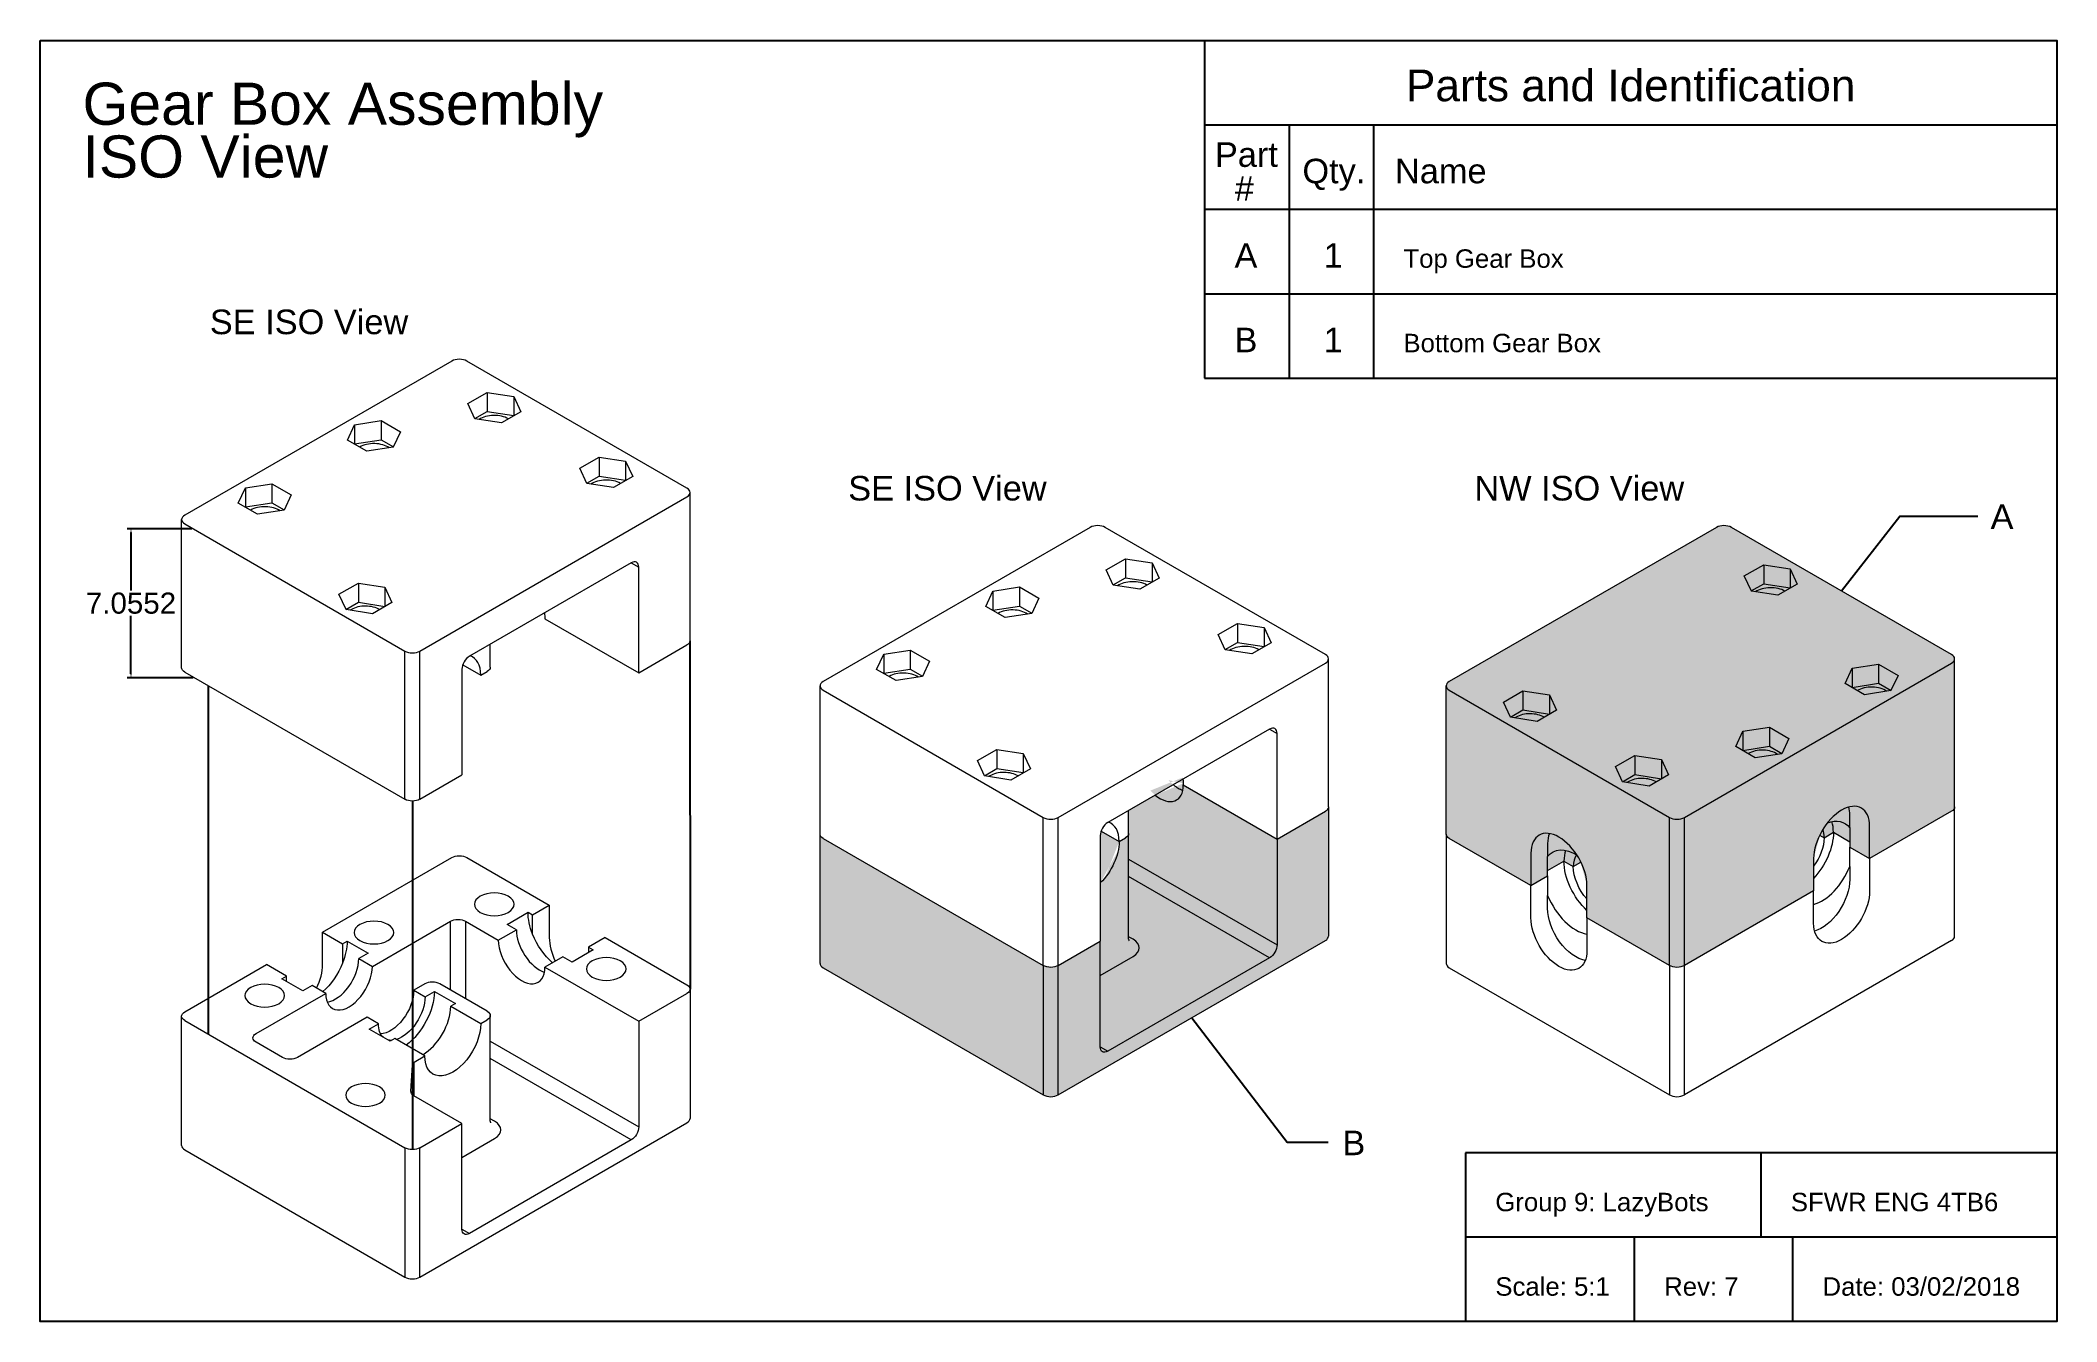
# Model space of a CAD drawing. Header units: inches. Extents: x 0 to 1256, y -61 to 0.
# Drawn here: x 844 to 939.5, y -60.7 to 0 of the extents above; entities that cross this region are included whole.
import ezdxf
from ezdxf.enums import TextEntityAlignment as Align

# ---------------------------------------------------------------- set-up
doc = ezdxf.new("R2010")
doc.units = ezdxf.units.IN
doc.header["$LTSCALE"] = 2
doc.header["$MEASUREMENT"] = 0
doc.linetypes.add('ACAD_ISO02W100', pattern=[15, 12, -3])
doc.styles.get("Standard").update_dxf_attribs({"font": 'arial.ttf'})
doc.dimstyles.get("Standard").update_dxf_attribs({"dimtxt": 0.18, "dimasz": 0.18, "dimexe": 0.18, "dimexo": 0.0625, "dimgap": 0.09, "dimtad": 0, "dimtih": 1, "dimtoh": 1, "dimdec": 4, "dimzin": 0, "dimdsep": 46, "dimtxsty": 'Standard', "dimcen": 0.09, "dimadec": 0, "dimazin": 0, "dimtfac": 1, "dimtdec": 4, "dimtofl": 0, "dimtmove": 0, "dimatfit": 3, "dimfxl": 1, "dimtolj": 1, "dimtzin": 0, "dimarcsym": 0})

msp = doc.modelspace()

# ---------------------------------------------------------------- texts
for s, height, p in [('Gear Box Assembly', 1.9975839, (846.0392, -4)), ('ISO View', 1.997584, (846.0392, -6.5)), ('Part', 1.163935, (899.67372, -5.99162)), ('Qty.', 1.163935, (903.81989, -6.77084)), ('Name', 1.163935, (908.20502, -6.77084)), ('#', 1.16393, (900.61931, -7.59185)), ('A', 1.16393, (900.60288, -10.77084)), ('1', 1.16393, (904.82363, -10.77084)), ('Top Gear Box', 0.8729512, (908.60288, -10.77084)), ('SE ISO View', 1.163935, (852.06855, -13.91488)), ('B', 1.16393, (900.60288, -14.77084)), ('1', 1.16393, (904.82363, -14.77084)), ('Bottom Gear Box', 0.8729512, (908.60288, -14.77084)), ('SE ISO View', 1.163935, (882.30596, -21.79115)), ('NW ISO View', 1.163935, (911.96553, -21.79115)), ('A', 1.16393, (936.41547, -23.13858)), ('B', 1.16393, (905.71303, -52.7941)), ('Group 9: LazyBots', 0.8729512, (912.95569, -55.44807)), ('SFWR ENG 4TB6', 0.8729512, (926.95569, -55.44807)), ('Scale: 5:1', 0.872951, (912.95569, -59.44807)), ('Rev: 7', 0.872951, (920.95478, -59.44807)), ('Date: 03/02/2018', 0.8729512, (928.45478, -59.44807))]:
    msp.add_text(s, height=height).set_placement(p)
msp.add_text('Parts and Identification', height=1.4981879).set_placement((919.36637, -3.33288), align=Align.BOTTOM_CENTER)

# ---------------------------------------------------------------- blocks, each defined once
blk = doc.blocks.new('*D28')
at = {"color": 0, "lineweight": -2, "transparency": 16777216}
for p, q in [((851.214, -23.129), (848.154, -23.129)), ((848.334, -23.309), (848.334, -26.056)), ((848.334, -30.004), (848.334, -27.257)), ((851.28, -30.184), (848.154, -30.184))]:
    blk.add_line(p, q, dxfattribs=at)
at = {"color": 0, "transparency": 16777216}
for points in [[(848.304, -23.309), (848.364, -23.309), (848.334, -23.129)], [(848.304, -30.004), (848.364, -30.004), (848.334, -30.184)]]:
    blk.add_solid(points, dxfattribs=at)
at = {"layer": 'Defpoints', "color": 0, "transparency": 16777216}
for p in [(848.334, -23.129), (851.276, -23.129), (851.343, -30.184)]:
    blk.add_point(p, dxfattribs=at)
at = {"color": 0, "transparency": 16777216, "insert": (848.334, -26.657), "char_height": 1, "attachment_point": 5}
blk.add_mtext('\\A1;7.0552', dxfattribs=at)

# ---------------------------------------------------------------- dimensions: what is measured, and where the dimension line sits
dim = msp.add_linear_dim(base=(848.33415, -23.12901), p1=(851.3428, -30.18417), p2=(851.2763, -23.12901), angle=90, dimstyle='Standard', override={"dimtxt": 1})
dim.commit()
dim.dimension.update_dxf_attribs({"geometry": '*D28', "text_midpoint": (848.33415, -26.65659)})

# ---------------------------------------------------------------- hatches: boundary and pattern name
at = {"true_color": 0x939598}
h = msp.add_hatch(color=252, dxfattribs=at)
h.dxf.hatch_style = 1
edge = h.paths.add_edge_path()
edge.add_ellipse((934.21258, -29.2882), major_axis=(0.5, 0), ratio=0.57735027, start_angle=0, end_angle=45)
edge.add_line((934.56613, -29.08408), (924.13631, -23.06241))
edge.add_ellipse((923.78275, -23.26654), major_axis=(-0.5, 0), ratio=0.57735027, start_angle=-135, end_angle=-45)
edge.add_line((923.4292, -23.06241), (910.77607, -30.3677))
edge.add_ellipse((911.12963, -30.57182), major_axis=(-0.5, 0), ratio=0.57735027, start_angle=-45, end_angle=0)
edge.add_line((910.62963, -30.57182), (910.62963, -37.5886))
edge.add_ellipse((911.12963, -37.5886), major_axis=(-0.5, 0), ratio=0.57735027, start_angle=360, end_angle=405)
edge.add_line((910.77607, -37.79272), (914.64569, -40.02684))
edge.add_line((914.64569, -40.02684), (915.43464, -39.57134))
edge.add_line((915.43464, -39.57134), (915.43464, -39.31535))
edge.add_line((915.43464, -39.31535), (916.20732, -38.86924))
edge.add_line((916.20732, -38.86924), (916.64926, -39.1244))
edge.add_line((916.64926, -39.1244), (917.01264, -38.9146))
edge.add_ellipse((915.97151, -39.26138), major_axis=(-0.9375, 1.6238), ratio=0.57735027, start_angle=-135, end_angle=-96.7458319, ccw=False)
edge.add_line((917.29734, -40.02684), (917.29734, -41.55777))
edge.add_line((917.29734, -41.55777), (921.2059, -43.81438))
edge.add_ellipse((921.55945, -43.61026), major_axis=(-0.5, 0), ratio=0.57735027, start_angle=405, end_angle=495)
edge.add_line((921.91301, -43.81438), (928.03469, -40.28003))
edge.add_line((928.03469, -40.28003), (928.03469, -38.74909))
edge.add_ellipse((929.36052, -37.98363), major_axis=(0.9375, 1.6238), ratio=0.57735027, start_angle=96.7680944, end_angle=135, ccw=False)
edge.add_line((928.31906, -37.6375), (928.52915, -37.7588))
edge.add_line((928.52915, -37.7588), (928.97109, -37.50364))
edge.add_line((928.97109, -37.50364), (929.74449, -37.95016))
edge.add_line((929.74449, -37.95016), (929.74449, -38.20532))
edge.add_line((929.74449, -38.20532), (930.68634, -38.74909))
edge.add_line((930.68634, -38.74909), (934.56613, -36.5091))
edge.add_ellipse((934.21258, -36.30497), major_axis=(0.5, 0), ratio=0.57735027, start_angle=315, end_angle=360)
edge.add_line((934.71258, -36.30497), (934.71258, -29.2882))
at = {"true_color": 0x636466}
h = msp.add_hatch(color=251, dxfattribs=at)
h.dxf.hatch_style = 1
edge = h.paths.add_edge_path()
edge.add_ellipse((904.553, -36.30497), major_axis=(0.5, 0), ratio=0.57735027, start_angle=315, end_angle=360, ccw=False)
edge.add_line((904.90655, -36.5091), (902.6208, -37.82878))
edge.add_line((902.6208, -37.82878), (898.17739, -35.26337))
edge.add_ellipse((897.07253, -34.6256), major_axis=(0.78125, -1.35316), ratio=0.57735027, start_angle=33.2181222, end_angle=45.0053629, ccw=False)
edge.add_ellipse((897.07253, -34.6256), major_axis=(0.78125, -1.35316), ratio=0.57735027, start_angle=-56.600496, end_angle=33.2181222, ccw=False)
edge.add_line((896.85036, -35.74705), (895.58843, -36.47563))
edge.add_line((895.58843, -36.47563), (895.58843, -37.59102))
edge.add_ellipse((895.08843, -37.56067), major_axis=(0.5, 0), ratio=0.57735027, start_angle=315, end_angle=360, ccw=False)
edge.add_line((895.44198, -37.76479), (895.14004, -37.93912))
edge.add_ellipse((893.81422, -38.7047), major_axis=(-0.9375, -1.6238), ratio=0.57735027, start_angle=423.9990396, end_angle=495.0044691, ccw=False)
edge.add_line((894.24584, -39.90303), (894.24584, -42.66406))
edge.add_line((894.24584, -42.66406), (892.21625, -43.83585))
edge.add_ellipse((891.89987, -43.61026), major_axis=(-0.5, 0), ratio=0.57735027, start_angle=405, end_angle=495)
edge.add_ellipse((891.89987, -43.61026), major_axis=(-0.5, 0), ratio=0.57735027, start_angle=405, end_angle=495)
edge.add_ellipse((891.89987, -43.61026), major_axis=(-0.5, 0), ratio=0.57735027, start_angle=405, end_angle=495)
edge.add_ellipse((891.89987, -43.61026), major_axis=(-0.5, 0), ratio=0.57735027, start_angle=405, end_angle=495)
edge.add_ellipse((891.89987, -43.61026), major_axis=(-0.5, 0), ratio=0.57735027, start_angle=405, end_angle=495)
edge.add_ellipse((891.89987, -43.61026), major_axis=(-0.5, 0), ratio=0.57735027, start_angle=405, end_angle=495)
edge.add_ellipse((891.89987, -43.61026), major_axis=(-0.5, 0), ratio=0.57735027, start_angle=405, end_angle=495)
edge.add_ellipse((891.89987, -43.61026), major_axis=(-0.5, 0), ratio=0.57735027, start_angle=405, end_angle=495)
edge.add_ellipse((891.89987, -43.61026), major_axis=(-0.5, 0), ratio=0.57735027, start_angle=405, end_angle=495)
edge.add_ellipse((891.89987, -43.61026), major_axis=(-0.5, 0), ratio=0.57735027, start_angle=405, end_angle=495)
edge.add_ellipse((891.89987, -43.61026), major_axis=(-0.5, 0), ratio=0.57735027, start_angle=405, end_angle=495)
edge.add_ellipse((891.89987, -43.61026), major_axis=(-0.5, 0), ratio=0.57735027, start_angle=405, end_angle=495)
edge.add_ellipse((891.89987, -43.61026), major_axis=(-0.5, 0), ratio=0.57735027, start_angle=405, end_angle=495)
edge.add_ellipse((891.89987, -43.61026), major_axis=(-0.5, 0), ratio=0.57735027, start_angle=405, end_angle=495)
edge.add_ellipse((891.89987, -43.61026), major_axis=(-0.5, 0), ratio=0.57735027, start_angle=405, end_angle=495)
edge.add_ellipse((891.89987, -43.61026), major_axis=(-0.5, 0), ratio=0.57735027, start_angle=405, end_angle=495)
edge.add_ellipse((891.89987, -43.61026), major_axis=(-0.5, 0), ratio=0.57735027, start_angle=405, end_angle=495, ccw=False)
edge.add_line((891.54632, -43.81438), (881.07932, -37.77126))
edge.add_ellipse((881.47005, -37.5886), major_axis=(-0.5, 0), ratio=0.57735027, start_angle=360, end_angle=405)
edge.add_line((880.97005, -37.64369), (880.97005, -43.71232))
edge.add_ellipse((881.47005, -43.71232), major_axis=(-0.5, 0), ratio=0.57735027, start_angle=0, end_angle=45)
edge.add_line((881.1165, -43.91644), (891.54632, -49.9381))
edge.add_ellipse((891.89987, -49.73398), major_axis=(0.5, 0), ratio=0.57735027, start_angle=-135, end_angle=-45)
edge.add_line((892.25343, -49.9381), (904.90655, -42.63282))
edge.add_ellipse((904.553, -42.42869), major_axis=(0.5, 0), ratio=0.57735027, start_angle=-45, end_angle=0)
edge.add_line((905.053, -42.42869), (905.053, -36.33533))
edge = h.paths.add_edge_path(flags=17)
edge.add_ellipse((893.81422, -38.7047), major_axis=(-0.9375, -1.6238), ratio=0.57735027, start_angle=423.9990396, end_angle=495.0044691)
edge.add_line((895.14004, -37.93912), (894.28625, -37.44618))
edge.add_ellipse((894.5994, -37.45489), major_axis=(-0.25, -0.43301), ratio=0.57735027, start_angle=-72.6592777, end_angle=-45)
edge.add_line((894.24584, -37.65902), (894.24584, -39.90303))
edge = h.paths.add_edge_path()
edge.add_ellipse((897.07253, -34.6256), major_axis=(0.78125, -1.35316), ratio=0.57735027, start_angle=-56.600496, end_angle=33.2181222)
edge.add_ellipse((897.92851, -34.1314), major_axis=(0.78125, -1.35316), ratio=0.57735027, start_angle=-56.600496, end_angle=-33.2181222, ccw=False)
edge.add_line((897.70634, -35.25285), (896.85036, -35.74705))

# ---------------------------------------------------------------- linework, layer by layer
for p, q in [((899.18729, -4), (939.54545, -4)), ((903.18729, -4), (903.18729, -16)), ((907.18729, -4), (907.18729, -16)), ((899.18729, -8), (939.54545, -8)), ((899.18729, -12), (939.54545, -12)), ((899.18729, -16), (939.54545, -16)), ((939.54011, -52.67723), (911.54011, -52.67723)), ((911.54011, -52.67723), (911.54011, -60.67722)), ((925.54011, -52.67723), (925.54011, -56.67723)), ((939.54011, -56.67723), (911.54011, -56.67723)), ((919.5392, -56.67723), (919.5392, -60.67722)), ((927.0392, -56.67723), (927.0392, -60.67722))]:
    msp.add_line(p, q)
at = {"linetype": 'Continuous', "lineweight": 0, "extrusion": (-1.05992e-16, 0.816497, 0.57735)}
for p, q in [((863.53221, -15.18614), (850.87909, -22.49143)), ((874.66914, -21.2078), (864.23932, -15.18614)), ((864.2863, -17.20052), (865.20486, -16.67019)), ((865.20486, -16.67019), (866.45963, -16.8643)), ((865.20486, -16.67019), (865.20486, -17.5754)), ((866.45963, -16.8643), (866.45963, -17.76951)), ((866.45963, -16.8643), (866.79585, -17.58875)), ((858.92206, -18.20327), (860.17683, -18.00916)), ((860.17683, -18.00916), (861.09539, -18.53949)), ((860.17683, -18.00916), (860.17683, -18.91436)), ((864.62251, -17.92497), (864.2863, -17.20052)), ((864.61762, -17.91444), (865.20486, -17.5754)), ((865.87729, -18.11908), (864.62251, -17.92497)), ((865.20486, -17.5754), (866.45963, -17.76951)), ((866.79585, -17.58875), (865.87729, -18.11908)), ((866.45963, -17.76951), (866.46452, -17.78004)), ((858.58584, -18.92772), (858.92206, -18.20327)), ((859.5044, -19.45805), (858.58584, -18.92772)), ((858.92206, -18.20327), (858.92206, -19.10848)), ((858.92206, -19.10848), (860.17683, -18.91436)), ((860.17683, -18.91436), (860.76407, -19.2534)), ((861.09539, -18.53949), (860.75918, -19.26393)), ((858.91717, -19.11901), (858.92206, -19.10848)), ((860.75918, -19.26393), (859.5044, -19.45805)), ((869.58951, -20.26232), (870.50807, -19.73199)), ((870.50807, -19.73199), (871.76285, -19.9261)), ((870.50807, -19.73199), (870.50807, -20.63719)), ((871.76285, -19.9261), (871.76285, -20.83131)), ((871.76285, -19.9261), (872.09906, -20.65055)), ((853.75073, -21.18894), (855.00551, -20.99482)), ((855.00551, -20.99482), (855.92407, -21.52515)), ((855.00551, -20.99482), (855.00551, -21.90003)), ((869.92572, -20.98676), (869.58951, -20.26232)), ((869.92084, -20.97623), (870.50807, -20.63719)), ((871.1805, -21.18088), (869.92572, -20.98676)), ((870.50807, -20.63719), (871.76285, -20.83131)), ((872.09906, -20.65055), (871.1805, -21.18088)), ((871.76285, -20.83131), (871.76773, -20.84184)), ((853.41452, -21.91338), (853.75073, -21.18894)), ((854.33308, -22.44371), (853.41452, -21.91338)), ((853.75073, -21.18894), (853.75073, -22.09414)), ((853.75073, -22.09414), (855.00551, -21.90003)), ((855.00551, -21.90003), (855.59274, -22.23907)), ((855.92407, -21.52515), (855.58785, -22.2496)), ((862.01602, -28.92134), (874.66914, -21.61605)), ((874.81559, -28.4287), (874.81559, -21.41193)), ((850.73264, -29.71232), (850.73264, -22.69555)), ((850.87909, -22.89967), (861.30891, -28.92134)), ((853.74584, -22.10467), (853.75073, -22.09414)), ((855.58785, -22.2496), (854.33308, -22.44371)), ((893.76962, -23.06241), (881.1165, -30.3677)), ((904.90655, -29.08408), (894.47673, -23.06241)), ((872.02984, -24.74334), (864.36199, -29.17037)), ((872.02984, -24.74334), (872.38339, -24.94746)), ((894.52371, -25.07679), (895.44226, -24.54646)), ((895.44226, -24.54646), (896.69704, -24.74058)), ((895.44226, -24.54646), (895.44226, -25.45167)), ((896.69704, -24.74058), (896.69704, -25.64578)), ((896.69704, -24.74058), (897.03326, -25.46502)), ((858.18592, -26.2338), (859.10448, -25.70347)), ((859.10448, -25.70347), (860.35925, -25.89759)), ((859.10448, -25.70347), (859.10448, -26.60868)), ((872.38339, -29.95251), (872.38339, -24.94746)), ((894.85992, -25.80124), (894.52371, -25.07679)), ((894.85503, -25.79071), (895.44226, -25.45167)), ((895.44226, -25.45167), (896.69704, -25.64578)), ((897.03326, -25.46502), (896.1147, -25.99535)), ((896.69704, -25.64578), (896.70193, -25.65631)), ((858.52213, -26.95825), (858.18592, -26.2338)), ((858.51725, -26.94772), (859.10448, -26.60868)), ((859.10448, -26.60868), (860.35925, -26.80279)), ((860.69547, -26.62203), (859.77691, -27.15236)), ((860.35925, -25.89759), (860.35925, -26.80279)), ((860.35925, -25.89759), (860.69547, -26.62203)), ((888.82325, -26.80399), (889.15946, -26.07954)), ((889.15946, -26.07954), (890.41424, -25.88543)), ((889.15946, -26.07954), (889.15946, -26.98475)), ((890.41424, -25.88543), (891.3328, -26.41576)), ((890.41424, -25.88543), (890.41424, -26.79064)), ((891.3328, -26.41576), (890.99659, -27.14021)), ((896.1147, -25.99535), (894.85992, -25.80124)), ((859.77691, -27.15236), (858.52213, -26.95825)), ((860.35925, -26.80279), (860.36414, -26.81332)), ((867.93998, -27.3871), (872.38339, -29.95251)), ((889.74181, -27.33432), (888.82325, -26.80399)), ((889.15458, -26.99528), (889.15946, -26.98475)), ((889.15946, -26.98475), (890.41424, -26.79064)), ((890.99659, -27.14021), (889.74181, -27.33432)), ((890.41424, -26.79064), (891.00147, -27.12967)), ((899.82692, -28.13859), (900.74548, -27.60826)), ((900.74548, -27.60826), (902.00025, -27.80237)), ((900.74548, -27.60826), (900.74548, -28.51347)), ((865.35102, -29.6844), (865.35102, -28.59935)), ((872.38339, -29.95251), (874.66914, -28.63282)), ((900.16313, -28.86304), (899.82692, -28.13859)), ((900.15825, -28.85251), (900.74548, -28.51347)), ((900.74548, -28.51347), (902.00025, -28.70758)), ((902.33647, -28.52682), (901.41791, -29.05715)), ((902.00025, -27.80237), (902.00025, -28.70758)), ((902.00025, -27.80237), (902.33647, -28.52682)), ((861.30891, -35.93811), (861.30891, -28.92134)), ((862.01602, -35.93811), (862.01602, -28.92134)), ((864.04884, -29.5699), (864.90264, -30.06284)), ((883.65192, -29.78965), (883.98814, -29.06521)), ((883.98814, -29.06521), (885.24292, -28.8711)), ((883.98814, -29.06521), (883.98814, -29.97042)), ((885.24292, -28.8711), (886.16147, -29.40143)), ((885.24292, -28.8711), (885.24292, -29.7763)), ((886.16147, -29.40143), (885.82526, -30.12587)), ((892.25343, -36.79761), (904.90655, -29.49232)), ((901.41791, -29.05715), (900.16313, -28.86304)), ((902.00025, -28.70758), (902.00514, -28.71811)), ((905.053, -36.30497), (905.053, -29.2882)), ((850.87909, -29.91645), (861.30891, -35.93811)), ((864.00844, -29.78274), (864.00844, -34.78779)), ((864.90264, -30.06284), (865.20457, -29.88852)), ((884.57048, -30.31998), (883.65192, -29.78965)), ((883.98325, -29.98095), (883.98814, -29.97042)), ((883.98814, -29.97042), (885.24292, -29.7763)), ((885.82526, -30.12587), (884.57048, -30.31998)), ((885.24292, -29.7763), (885.83015, -30.11534)), ((880.97005, -37.5886), (880.97005, -30.57182)), ((881.1165, -30.77595), (891.54632, -36.79761)), ((902.26724, -32.61961), (894.5994, -37.04664)), ((902.26724, -32.61961), (902.6208, -32.82373)), ((902.6208, -37.82878), (902.6208, -32.82373)), ((888.42333, -34.11008), (889.34189, -33.57975)), ((888.75954, -34.83452), (888.42333, -34.11008)), ((889.34189, -33.57975), (890.59666, -33.77386)), ((889.34189, -33.57975), (889.34189, -34.48495)), ((890.59666, -33.77386), (890.59666, -34.67907)), ((890.59666, -33.77386), (890.93288, -34.4983)), ((862.01602, -35.93811), (864.00844, -34.78779)), ((888.75465, -34.82399), (889.34189, -34.48495)), ((890.01432, -35.02864), (888.75954, -34.83452)), ((889.34189, -34.48495), (890.59666, -34.67907)), ((890.93288, -34.4983), (890.01432, -35.02864)), ((890.59666, -34.67907), (890.60155, -34.6896)), ((898.17739, -35.26337), (902.6208, -37.82878)), ((898.17739, -35.26337), (902.6208, -37.82878)), ((891.54632, -43.81438), (891.54632, -36.79761)), ((892.25343, -43.81438), (892.25343, -36.79761)), ((895.58843, -37.56067), (895.58843, -36.47563)), ((902.6208, -37.82878), (904.90655, -36.5091)), ((902.6208, -37.82878), (904.90655, -36.5091)), ((905.053, -36.30497), (905.053, -42.42869)), ((880.97005, -43.71232), (880.97005, -37.5886)), ((881.1165, -37.79272), (891.54632, -43.81438)), ((881.1165, -37.79272), (891.54632, -43.81438)), ((894.24584, -37.65902), (894.24584, -42.66406)), ((894.28625, -37.44618), (895.14004, -37.93912)), ((894.28625, -37.44618), (895.14004, -37.93912)), ((895.14004, -37.93912), (895.44198, -37.76479)), ((895.14004, -37.93912), (895.44198, -37.76479)), ((895.58843, -42.56571), (895.58843, -37.56067)), ((902.6208, -37.82878), (902.6208, -42.83382)), ((857.41053, -42.23839), (863.53221, -38.70403)), ((864.23932, -38.70403), (868.14788, -40.96064)), ((895.58843, -38.77368), (902.6208, -42.83382)), ((902.26724, -43.44619), (895.58843, -39.59018)), ((867.35892, -41.41614), (868.14788, -40.96064)), ((868.14788, -40.96064), (868.14788, -42.49157)), ((859.76731, -43.85423), (863.47065, -41.7161)), ((863.47065, -44.98031), (863.47065, -41.7161)), ((864.17776, -41.7161), (865.73027, -42.61244)), ((864.17776, -41.7161), (864.17776, -45.38855)), ((866.14431, -41.86308), (867.13868, -41.28898)), ((866.58625, -42.11824), (866.14431, -41.86308)), ((867.13868, -41.28898), (867.35892, -41.41614)), ((867.35892, -42.33484), (867.35892, -41.41614)), ((857.41053, -42.23839), (858.35238, -42.78216)), ((857.41053, -43.76932), (857.41053, -42.23839)), ((858.35238, -42.78216), (858.57335, -42.65458)), ((858.35238, -42.78216), (858.35238, -43.70226)), ((858.57335, -42.65458), (859.56772, -43.22868)), ((865.73027, -42.61244), (866.58625, -42.11824)), ((870.79953, -42.49157), (870.01057, -42.94707)), ((870.01057, -42.94707), (870.23227, -43.07507)), ((870.01057, -42.94707), (870.01057, -43.20306)), ((870.79953, -42.49157), (874.66914, -44.72569)), ((892.25343, -49.9381), (904.90655, -42.63282)), ((892.25343, -43.81438), (894.24584, -42.66406)), ((892.25343, -43.81438), (894.24584, -42.66406)), ((894.24584, -47.6691), (894.24584, -42.66406)), ((895.79553, -42.56571), (895.58843, -42.44614)), ((850.87909, -46.00931), (854.75888, -43.76932)), ((855.70073, -44.31309), (854.75888, -43.76932)), ((859.56772, -43.22868), (859.12577, -43.48384)), ((859.12577, -43.48384), (859.76731, -43.85423)), ((868.79596, -43.39401), (867.93998, -43.88821)), ((867.93998, -43.88821), (872.38339, -46.45362)), ((869.2379, -43.64917), (868.79596, -43.39401)), ((870.23227, -43.07507), (869.2379, -43.64917)), ((881.1165, -43.91644), (891.54632, -49.9381)), ((891.54632, -43.81438), (891.54632, -49.9381)), ((892.25343, -49.9381), (892.25343, -43.81438)), ((894.24584, -44.27692), (895.79553, -43.38221)), ((902.26724, -43.44619), (894.5994, -47.87323)), ((855.47976, -44.44067), (855.70073, -44.31309)), ((856.47412, -45.01477), (855.47976, -44.44067)), ((855.70073, -44.56825), (855.70073, -44.31309)), ((856.91607, -44.75961), (856.47412, -45.01477)), ((857.5576, -45.13), (856.91606, -44.75961)), ((862.25104, -44.68441), (861.72813, -44.98631)), ((865.20457, -45.98138), (862.95815, -44.68441)), ((854.25511, -47.0367), (857.5576, -45.13)), ((861.72813, -44.98631), (862.26084, -45.29387)), ((862.26084, -45.29387), (862.70278, -45.03871)), ((862.70278, -45.03871), (863.69715, -45.61281)), ((863.69715, -45.61281), (863.47618, -45.74039)), ((863.47618, -45.74039), (864.90264, -46.56396)), ((872.38339, -46.45362), (874.66914, -45.13394)), ((874.81559, -44.92981), (874.81559, -51.05354)), ((850.73264, -52.33716), (850.73264, -46.21344)), ((850.87909, -46.41756), (861.30891, -52.43922)), ((859.51843, -46.26209), (856.21594, -48.16878)), ((860.05113, -46.56964), (859.51843, -46.26209)), ((859.60919, -46.8248), (860.05113, -46.56964)), ((864.90264, -46.56396), (865.20457, -46.38963)), ((865.35102, -51.19055), (865.35102, -46.18551)), ((872.38339, -46.45362), (872.38339, -51.45866)), ((855.50883, -48.16878), (854.25511, -47.44494)), ((860.60356, -47.3989), (859.60919, -46.8248)), ((860.82453, -47.27132), (860.60356, -47.3989)), ((862.25099, -48.09489), (860.82453, -47.27132)), ((865.35102, -47.39852), (872.38339, -51.45866)), ((894.24584, -47.6691), (894.5994, -47.87323)), ((861.59143, -49.76377), (861.66474, -48.53364)), ((861.74319, -48.38806), (862.25099, -48.09489)), ((861.74319, -49.98106), (861.74319, -48.38806)), ((872.02984, -52.07104), (865.35102, -48.21502)), ((861.59143, -49.76377), (861.59143, -49.78363)), ((864.00844, -51.2889), (861.73758, -49.97782)), ((862.01602, -58.56295), (874.66914, -51.25766)), ((862.01602, -52.43922), (864.00844, -51.2889)), ((864.00844, -56.29394), (864.00844, -51.2889)), ((865.55813, -51.19055), (865.35102, -51.07098)), ((861.30891, -52.43922), (861.30891, -58.56295)), ((862.01602, -58.56295), (862.01602, -52.43922)), ((864.00844, -52.90176), (865.55813, -52.00705)), ((872.02984, -52.07104), (864.36199, -56.49807)), ((850.87909, -52.54128), (861.30891, -58.56295)), ((864.00844, -56.29394), (864.36199, -56.49807))]:
    msp.add_line(p, q, dxfattribs=at)
at = {"linetype": 'Continuous', "lineweight": 0, "extrusion": (1.62977e-16, 0.816497, 0.57735)}
for p, q in [((923.4292, -23.06241), (910.77607, -30.3677)), ((934.56613, -29.08408), (924.13631, -23.06241)), ((924.74975, -25.36172), (925.66831, -24.83139)), ((925.66831, -24.83139), (926.92309, -25.0255)), ((925.66831, -24.83139), (925.66831, -25.73659)), ((925.08596, -26.08616), (924.74975, -25.36172)), ((925.08108, -26.07563), (925.66831, -25.73659)), ((925.66831, -25.73659), (926.92309, -25.93071)), ((927.2593, -25.74995), (926.34074, -26.28028)), ((926.92309, -25.0255), (927.2593, -25.74995)), ((926.92309, -25.0255), (926.92309, -25.93071)), ((926.34074, -26.28028), (925.08596, -26.08616)), ((926.92309, -25.93071), (926.92797, -25.94124)), ((921.91301, -36.79761), (934.56613, -29.49232)), ((929.85737, -29.73415), (931.11214, -29.54004)), ((931.11214, -29.54004), (932.0307, -30.07037)), ((931.11214, -29.54004), (931.11214, -30.44524)), ((934.71258, -36.30497), (934.71258, -29.2882)), ((929.52115, -30.4586), (929.85737, -29.73415)), ((930.43971, -30.98893), (929.52115, -30.4586)), ((929.85737, -29.73415), (929.85737, -30.63936)), ((929.85737, -30.63936), (931.11214, -30.44524)), ((931.11214, -30.44524), (931.69938, -30.78428)), ((932.0307, -30.07037), (931.69449, -30.79481)), ((910.62963, -37.5886), (910.62963, -30.57182)), ((910.77607, -30.77595), (921.2059, -36.79761)), ((913.34616, -31.3332), (914.26472, -30.80287)), ((913.68237, -32.05765), (913.34616, -31.3332)), ((914.26472, -30.80287), (915.51949, -30.99699)), ((914.26472, -30.80287), (914.26472, -31.70808)), ((915.51949, -30.99699), (915.85571, -31.72143)), ((915.51949, -30.99699), (915.51949, -31.90219)), ((929.85248, -30.64989), (929.85737, -30.63936)), ((931.69449, -30.79481), (930.43971, -30.98893)), ((913.67749, -32.04712), (914.26472, -31.70808)), ((914.93715, -32.25176), (913.68237, -32.05765)), ((914.26472, -31.70808), (915.51949, -31.90219)), ((915.85571, -31.72143), (914.93715, -32.25176)), ((915.51949, -31.90219), (915.52438, -31.91272)), ((924.34983, -33.44426), (924.68604, -32.71982)), ((924.68604, -32.71982), (925.94082, -32.5257)), ((924.68604, -32.71982), (924.68604, -33.62502)), ((925.94082, -32.5257), (926.85938, -33.05603)), ((925.94082, -32.5257), (925.94082, -33.43091)), ((926.85938, -33.05603), (926.52316, -33.78048)), ((918.64937, -34.395), (919.56793, -33.86467)), ((919.56793, -33.86467), (920.82271, -34.05878)), ((919.56793, -33.86467), (919.56793, -34.76988)), ((920.82271, -34.05878), (921.15892, -34.78323)), ((920.82271, -34.05878), (920.82271, -34.96399)), ((925.26839, -33.97459), (924.34983, -33.44426)), ((924.68115, -33.63555), (924.68604, -33.62502)), ((924.68604, -33.62502), (925.94082, -33.43091)), ((926.52316, -33.78048), (925.26839, -33.97459)), ((925.94082, -33.43091), (926.52805, -33.76995)), ((918.98559, -35.11945), (918.64937, -34.395)), ((918.9807, -35.10892), (919.56793, -34.76988)), ((920.24036, -35.31356), (918.98559, -35.11945)), ((919.56793, -34.76988), (920.82271, -34.96399)), ((921.15892, -34.78323), (920.24036, -35.31356)), ((920.82271, -34.96399), (920.82759, -34.97452)), ((921.2059, -43.81438), (921.2059, -36.79761)), ((921.91301, -43.81438), (921.91301, -36.79761)), ((929.74449, -37.28522), (929.74449, -36.67439)), ((934.56613, -36.5091), (930.68634, -38.74909)), ((934.56613, -36.5091), (930.68634, -38.74909)), ((930.68634, -38.74909), (930.68634, -37.21816)), ((934.71258, -42.42869), (934.71258, -36.30497)), ((910.62963, -37.5886), (910.62963, -43.71232)), ((914.64569, -40.02684), (910.77607, -37.79272)), ((914.64569, -40.02684), (910.77607, -37.79272)), ((915.43464, -38.04041), (915.43464, -38.64985)), ((928.31906, -37.6375), (928.52915, -37.7588)), ((928.31906, -37.6375), (928.52915, -37.7588)), ((928.52915, -37.7588), (928.97109, -37.50364)), ((928.52915, -37.7588), (928.97109, -37.50364)), ((928.97109, -37.50364), (929.74449, -37.95016)), ((928.97109, -37.50364), (929.74449, -37.95016)), ((929.74449, -37.28522), (929.74449, -38.20532)), ((914.64569, -38.49591), (914.64569, -40.02684)), ((915.43464, -39.57134), (915.43464, -38.64985)), ((915.43464, -39.31535), (916.20732, -38.86924)), ((915.43464, -39.31535), (916.20732, -38.86924)), ((916.20732, -38.86924), (916.64926, -39.1244)), ((916.20732, -38.86924), (916.64926, -39.1244)), ((916.64926, -39.1244), (917.01264, -38.9146)), ((916.64926, -39.1244), (917.01264, -38.9146)), ((928.03469, -38.74909), (928.03469, -40.28003)), ((929.74449, -38.20532), (930.68634, -38.74909)), ((929.74449, -38.20532), (930.68634, -38.74909)), ((929.74449, -39.12541), (929.74449, -38.20532)), ((929.74449, -39.12541), (929.74449, -39.73625)), ((930.68634, -38.74909), (930.68634, -40.28003)), ((914.64569, -40.02684), (915.43464, -39.57134)), ((914.64569, -40.02684), (915.43464, -39.57134)), ((914.64569, -41.55777), (914.64569, -40.02684)), ((915.43464, -39.57134), (915.43464, -40.49282)), ((917.29734, -41.55777), (917.29734, -40.02684)), ((915.43464, -41.10227), (915.43464, -40.49282)), ((928.03469, -40.28003), (921.91301, -43.81438)), ((928.03469, -40.28003), (921.91301, -43.81438)), ((928.03469, -41.81096), (928.03469, -40.28003)), ((921.2059, -43.81438), (917.29734, -41.55777)), ((921.2059, -43.81438), (917.29734, -41.55777)), ((917.29734, -41.55777), (917.29734, -43.0887)), ((934.56613, -42.63282), (921.91301, -49.9381)), ((910.77607, -43.91644), (921.2059, -49.9381)), ((921.2059, -43.81438), (921.2059, -49.9381)), ((921.91301, -49.9381), (921.91301, -43.81438))]:
    msp.add_line(p, q, dxfattribs=at)
at = {"linetype": 'ACAD_ISO02W100'}
for p, q in [((874.81091, -28.46811), (874.81559, -44.92977)), ((851.99452, -30.56044), (851.99452, -47.06156)), ((861.66247, -36.02266), (861.66247, -52.52377))]:
    msp.add_line(p, q, dxfattribs=at)
msp.add_lwpolyline([(844.0392, 0), (939.54545, 0), (939.54545, -60.67722), (844.0392, -60.67722)], close=True)
for points in [[(899.18729, 0), (899.18729, -16)], [(929.35122, -26.07324), (932.11212, -22.53261), (935.81783, -22.53261)], [(898.57999, -46.28546), (903.10034, -52.17893), (905.0466, -52.17893)]]:
    msp.add_lwpolyline(points)
at = {"linetype": 'Continuous', "lineweight": 0}
for centre, major_axis, start_param, end_param in [((863.88577, -15.39027), (-0.5, 0), -2.35619449, -0.78539816), ((865.54107, -18.29984), (-0.9375, 0), -2.37363848, -0.69018315), ((859.84062, -19.63881), (-0.9375, 0), -2.45140951, -0.76795417), ((870.84428, -21.36164), (-0.9375, 0), -2.37363848, -0.69018315), ((874.31559, -21.41193), (0.5, 0), -0.78539816, 0.78539816), ((851.23264, -22.69555), (-0.5, 0), -0.78539816, 0.78539816), ((854.66929, -22.62447), (-0.9375, 0), -0.78539816, -0.76795417), ((854.66929, -22.62447), (-0.9375, 0), -2.45140951, -0.78539816), ((894.12318, -23.26654), (-0.5, 0), -2.35619449, -0.78539816), ((923.78275, -23.26654), (-0.5, 0), -2.35619449, -0.78539816), ((872.02984, -25.15159), (0.25, 0.43301), -0.78539816, 0.78539816), ((895.77848, -26.17611), (-0.9375, 0), -2.37363848, -0.69018315), ((926.00452, -26.46104), (-0.9375, 0), -2.37363848, -0.69018315), ((859.44069, -27.33313), (-0.9375, 0), -0.78539816, -0.69018315), ((859.44069, -27.33313), (-0.9375, 0), -2.37363848, -0.78539816), ((890.07803, -27.51508), (-0.9375, 0), -2.45140951, -0.76795417), ((861.66247, -28.71721), (0.5, 0), -2.35619449, -0.78539816), ((864.36199, -29.57862), (-0.25, -0.43301), -2.35619449, -0.78539816), ((863.57681, -30.82819), (0.9375, 1.6238), -0.78547616, 0.12016467), ((901.08169, -29.23791), (-0.9375, 0), -2.37363848, -0.69018315), ((904.553, -29.2882), (0.5, 0), -0.78539816, 0.78539816), ((934.21258, -29.2882), (0.5, 0), -0.78539816, 0.78539816), ((881.47005, -30.57182), (-0.5, 0), -0.78539816, 0.78539816), ((884.9067, -30.50075), (-0.9375, 0), -0.78539816, -0.76795417), ((884.9067, -30.50075), (-0.9375, 0), -2.45140951, -0.78539816), ((911.12963, -30.57182), (-0.5, 0), -0.78539816, 0.78539816), ((930.77593, -31.16969), (-0.9375, 0), -2.45140951, -0.76795417), ((914.60093, -32.43252), (-0.9375, 0), -0.78539816, -0.69018315), ((914.60093, -32.43252), (-0.9375, 0), -2.37363848, -0.78539816), ((902.26724, -33.02786), (0.25, 0.43301), -0.78539816, 0.78539816), ((925.6046, -34.15536), (-0.9375, 0), -0.78539816, -0.76795417), ((925.6046, -34.15536), (-0.9375, 0), -2.45140951, -0.78539816), ((889.6781, -35.2094), (-0.9375, 0), -0.78539816, -0.69018315), ((889.6781, -35.2094), (-0.9375, 0), -2.37363848, -0.78539816), ((897.07253, -34.6256), (0.78125, -1.35316), -0.98786501, 0.78549176), ((897.92851, -34.1314), (0.78125, -1.35316), -0.98786501, -0.5797656), ((919.90415, -35.49432), (-0.9375, 0), -0.78539816, -0.69018315), ((919.90415, -35.49432), (-0.9375, 0), -2.37363848, -0.78539816), ((929.36052, -37.98363), (0.9375, 1.6238), -0.78539816, 2.35619449), ((891.89987, -36.59348), (0.5, 0), -2.35619449, -0.78539816), ((894.5994, -37.45489), (-0.25, -0.43301), -2.35619449, -0.78539816), ((893.81422, -38.70446), (0.9375, 1.6238), -0.78547616, 0.12016467), ((921.55945, -36.59348), (0.5, 0), -2.35619449, -0.78539816), ((927.4243, -38.39656), (1.09375, 1.89443), -0.78546502, -0.47188804), ((928.41867, -37.43985), (0.9375, 1.6238), -0.78539816, -0.52627908), ((915.97151, -39.26138), (-0.9375, 1.6238), -2.35619449, 0.78539816), ((916.76047, -38.80587), (0.9375, -1.6238), -2.70728992, -2.35619449), ((927.4243, -38.39656), (0.78125, 1.35316), -0.78549176, -0.4457175), ((917.75412, -39.76217), (1.09375, -1.89443), -2.66970461, -2.35612763), ((917.75412, -39.76217), (-0.78125, 1.35316), 0.2622694, 0.78549176), ((928.41867, -38.9709), (1.09375, 1.89443), -2.60705726, -1.32649743), ((916.75975, -40.3365), (1.09375, -1.89443), -1.81418784, -0.43044045), ((866.83512, -43.25045), (0.78125, -1.35316), -2.35628809, 0.78549176), ((867.6911, -42.75624), (0.78125, -1.35316), -2.35628809, -0.5797656), ((869.47371, -43.25703), (0.9375, -1.6238), -2.35619449, -1.6885333), ((895.08843, -42.97396), (1, 0), -0.78539816, 0.78539816), ((904.553, -42.42869), (0.5, 0), -0.78539816, 0), ((934.21258, -42.42869), (0.5, 0), -0.78539816, 0), ((856.0847, -44.53478), (0.9375, 1.6238), -1.4526708, -0.78539816), ((858.66245, -44.49223), (-0.78125, -1.35316), -0.78549176, 2.35628809), ((858.02092, -44.12185), (0.78125, 1.35316), -2.71850222, -0.78530456), ((881.47005, -43.71232), (-0.5, 0), 0, 0.78539816), ((911.12963, -43.71232), (-0.5, 0), 0, 0.78539816), ((862.60459, -44.88853), (-0.5, 0), -2.35619449, -0.78539816), ((862.15035, -46.50597), (0.9375, 1.6238), -2.35611649, -0.78532016), ((891.89987, -49.73398), (0.5, 0), -2.35619449, -0.78539816), ((921.55945, -49.73398), (0.5, 0), -2.35619449, -0.78539816), ((864.85102, -51.5988), (1, 0), -0.78539816, 0.78539816), ((874.31559, -51.05354), (0.5, 0), -0.78539816, 0), ((851.23264, -52.33716), (-0.5, 0), 0, 0.78539816), ((861.66247, -58.35882), (0.5, 0), -2.35619449, -0.78539816)]:
    msp.add_ellipse(centre, major_axis=major_axis, ratio=0.57735027, start_param=start_param, end_param=end_param, dxfattribs=at)
at = {"linetype": 'Continuous', "lineweight": 0, "extrusion": (-3.66842e-16, -5.65075e-17, -1)}
for centre in [(866.83512, -26.74909), (897.07253, -34.62537)]:
    msp.add_ellipse(centre, major_axis=(0.78125, -1.35316), ratio=0.57735027, start_param=-0.98770645, end_param=-0.78530456, dxfattribs=at)
at = {"linetype": 'Continuous', "lineweight": 0, "extrusion": (-5.25459e-17, 2.22045e-16, -1)}
for centre in [(874.31559, -28.4287), (904.553, -36.30497)]:
    msp.add_ellipse(centre, major_axis=(0.5, 0), ratio=0.57735027, start_param=0, end_param=0.78539816, dxfattribs=at)
at = {"linetype": 'Continuous', "lineweight": 0, "extrusion": (9.16287e-18, 2.22045e-16, -1)}
msp.add_ellipse((851.23264, -29.71232), major_axis=(-0.5, 0), ratio=0.57735027, start_param=-0.78539816, end_param=0, dxfattribs=at)
at = {"linetype": 'Continuous', "lineweight": 0, "extrusion": (-1.31187e-16, 5.55112e-17, -1)}
for centre in [(864.85102, -29.6844), (895.08843, -37.56067)]:
    msp.add_ellipse(centre, major_axis=(0.5, 0), ratio=0.57735027, start_param=0, end_param=0.78539816, dxfattribs=at)
at = {"linetype": 'Continuous', "lineweight": 0, "extrusion": (1.36428e-16, 2.77556e-16, -1)}
for centre in [(861.66247, -35.73399), (891.89987, -43.61026)]:
    msp.add_ellipse(centre, major_axis=(-0.5, 0), ratio=0.57735027, start_param=-2.35619449, end_param=-0.78539816, dxfattribs=at)
at = {"linetype": 'Continuous', "lineweight": 0, "extrusion": (-1.66063e-18, 2.22045e-16, -1)}
msp.add_ellipse((904.553, -36.30497), major_axis=(0.5, 0), ratio=0.57735027, start_param=0, end_param=0.78539816, dxfattribs=at)
at = {"linetype": 'Continuous', "lineweight": 0, "extrusion": (-3.40812e-16, 2.70119e-16, -1)}
msp.add_ellipse((928.41867, -38.97066), major_axis=(1.09375, 1.89443), ratio=0.57735027, start_param=-0.613214, end_param=0.2442989, dxfattribs=at)
at = {"linetype": 'Continuous', "lineweight": 0, "extrusion": (-3.12416e-16, 5.55112e-17, -1)}
msp.add_ellipse((934.21258, -36.30497), major_axis=(0.5, 0), ratio=0.57735027, start_param=0, end_param=0.78539816, dxfattribs=at)
at = {"linetype": 'Continuous', "lineweight": 0, "extrusion": (-2.52279e-16, 5.55112e-17, -1)}
msp.add_ellipse((934.21258, -36.30497), major_axis=(0.5, 0), ratio=0.57735027, start_param=0, end_param=0.78539816, dxfattribs=at)
at = {"linetype": 'Continuous', "lineweight": 0, "extrusion": (1.60247e-16, 2.22045e-16, -1)}
msp.add_ellipse((881.47005, -37.5886), major_axis=(-0.5, 0), ratio=0.57735027, start_param=-0.78539816, end_param=0, dxfattribs=at)
msp.add_ellipse((881.47005, -37.5886), major_axis=(-0.5, 0), ratio=0.57735027, start_param=-0.78539816, end_param=0, dxfattribs=at)
at = {"linetype": 'Continuous', "lineweight": 0, "extrusion": (1.65691e-16, -7.58296e-17, -1)}
for centre, end_param in [((893.81422, -38.7047), -1.11699396), ((863.57681, -47.32954), 0.78547616)]:
    msp.add_ellipse(centre, major_axis=(-0.9375, -1.6238), ratio=0.57735027, start_param=-2.35627249, end_param=end_param, dxfattribs=at)
at = {"linetype": 'Continuous', "lineweight": 0, "extrusion": (-3.86681e-17, 5.55112e-17, -1)}
msp.add_ellipse((895.08843, -37.56067), major_axis=(0.5, 0), ratio=0.57735027, start_param=0, end_param=0.78539816, dxfattribs=at)
at = {"linetype": 'Continuous', "lineweight": 0, "extrusion": (-2.415e-16, 2.22045e-16, -1)}
msp.add_ellipse((911.12963, -37.5886), major_axis=(-0.5, 0), ratio=0.57735027, start_param=-0.78539816, end_param=0, dxfattribs=at)
at = {"linetype": 'Continuous', "lineweight": 0, "extrusion": (-2.97011e-16, 5.55112e-17, -1)}
msp.add_ellipse((911.12963, -37.5886), major_axis=(-0.5, 0), ratio=0.57735027, start_param=-0.78539816, end_param=0, dxfattribs=at)
at = {"linetype": 'Continuous', "lineweight": 0, "extrusion": (-2.7242e-16, 1.66533e-16, -1)}
msp.add_ellipse((927.4243, -38.3968), major_axis=(-1.09375, -1.89443), ratio=0.57735027, start_param=-2.35626135, end_param=-1.19104974, dxfattribs=at)
at = {"linetype": 'Continuous', "lineweight": 0, "extrusion": (-1.7999e-16, 4.90704e-17, -1)}
msp.add_ellipse((927.4243, -38.3968), major_axis=(-0.78125, -1.35316), ratio=0.57735027, start_param=-2.35628809, end_param=-1.37071602, dxfattribs=at)
at = {"linetype": 'Continuous', "lineweight": 0, "extrusion": (-9.1903e-17, 2.22045e-16, -1)}
msp.add_ellipse((863.88577, -38.90815), major_axis=(0.5, 0), ratio=0.57735027, start_param=-2.35619449, end_param=-0.78539816, dxfattribs=at)
at = {"linetype": 'Continuous', "lineweight": 0, "extrusion": (-6.7242e-17, 1.44222e-16, -1)}
msp.add_ellipse((916.75975, -40.33627), major_axis=(-1.09375, 1.89443), ratio=0.57735027, start_param=-0.24339151, end_param=0.83237098, dxfattribs=at)
at = {"linetype": 'Continuous', "lineweight": 0, "extrusion": (-2.11464e-16, 6.09555e-17, -1)}
msp.add_ellipse((917.75412, -39.7624), major_axis=(-1.09375, 1.89443), ratio=0.57735027, start_param=-2.05641804, end_param=-0.78533131, dxfattribs=at)
at = {"linetype": 'Continuous', "lineweight": 0, "extrusion": (-9.87162e-17, 2.54248e-16, -1)}
for centre, major_axis, start_param, end_param in [((917.75412, -39.7624), (-0.78125, 1.35316), -1.92997757, -0.78530456), ((915.97151, -42.32324), (0.9375, -1.6238), -0.78539816, 2.35619449)]:
    msp.add_ellipse(centre, major_axis=major_axis, ratio=0.57735027, start_param=start_param, end_param=end_param, dxfattribs=at)
at = {"linetype": 'Continuous', "lineweight": 0, "extrusion": (-3.44531e-16, 2.08167e-16, -1)}
msp.add_ellipse((928.41867, -40.50171), major_axis=(-0.9375, -1.6238), ratio=0.57735027, start_param=-2.35619449, end_param=-0.52627908, dxfattribs=at)
at = {"linetype": 'Continuous', "lineweight": 0, "extrusion": (-1.03922e-16, 2.77556e-16, -1)}
for centre in [(865.54107, -40.91252), (859.84062, -42.25149), (870.84428, -43.97432), (854.66929, -45.23715), (859.44069, -49.94581)]:
    msp.add_ellipse(centre, major_axis=(0.9375, 0), ratio=0.57735027, start_param=-5.49778714, end_param=0.78539816, dxfattribs=at)
at = {"linetype": 'Continuous', "lineweight": 0, "extrusion": (-2.8902e-16, 3.04315e-16, -1)}
msp.add_ellipse((929.36052, -41.04549), major_axis=(-0.9375, -1.6238), ratio=0.57735027, start_param=-2.35619449, end_param=0.78539816, dxfattribs=at)
at = {"linetype": 'Continuous', "lineweight": 0, "extrusion": (-9.1903e-17, 1.66533e-16, -1)}
msp.add_ellipse((863.82421, -41.92022), major_axis=(0.5, 0), ratio=0.57735027, start_param=-2.35619449, end_param=-0.78539816, dxfattribs=at)
at = {"linetype": 'Continuous', "lineweight": 0, "extrusion": (-1.19035e-16, -4.16334e-17, -1)}
msp.add_ellipse((868.68547, -42.18215), major_axis=(-1.09375, 1.89443), ratio=0.57735027, start_param=-1.32558869, end_param=-0.78533131, dxfattribs=at)
at = {"linetype": 'Continuous', "lineweight": 0, "extrusion": (-2.26338e-16, 3.08763e-16, -1)}
msp.add_ellipse((916.76047, -41.86773), major_axis=(-0.9375, 1.6238), ratio=0.57735027, start_param=-2.70728992, end_param=-0.78539816, dxfattribs=at)
at = {"linetype": 'Continuous', "lineweight": 0, "extrusion": (1.89728e-16, -8.97074e-17, -1)}
for centre, major_axis, start_param, end_param in [((857.02655, -43.54775), (-1.09375, -1.89443), -2.35626135, -1.81509521), ((902.26724, -43.03795), (-0.25, -0.43301), -2.35619449, -0.78539816), ((872.02984, -51.66279), (-0.25, -0.43301), -2.35619449, -0.78539816)]:
    msp.add_ellipse(centre, major_axis=major_axis, ratio=0.57735027, start_param=start_param, end_param=end_param, dxfattribs=at)
at = {"linetype": 'Continuous', "lineweight": 0, "extrusion": (-3.59405e-16, -1.80411e-16, -1)}
msp.add_ellipse((868.68547, -42.18215), major_axis=(-1.09375, 1.89443), ratio=0.57735027, start_param=-2.1002121, end_param=-1.32558869, dxfattribs=at)
at = {"linetype": 'Continuous', "lineweight": 0, "extrusion": (3.8069e-17, -1.30344e-16, -1)}
msp.add_ellipse((857.02655, -43.54775), major_axis=(-1.09375, -1.89443), ratio=0.57735027, start_param=-1.81509521, end_param=-1.04138055, dxfattribs=at)
at = {"linetype": 'Continuous', "lineweight": 0, "extrusion": (-5.49304e-18, 3.33067e-16, -1)}
for centre in [(891.89987, -43.61026), (861.66247, -52.2351)]:
    msp.add_ellipse(centre, major_axis=(-0.5, 0), ratio=0.57735027, start_param=-2.35619449, end_param=-0.78539816, dxfattribs=at)
at = {"linetype": 'Continuous', "lineweight": 0, "extrusion": (-3.3628e-16, 5.55112e-17, -1)}
msp.add_ellipse((921.55945, -43.61026), major_axis=(-0.5, 0), ratio=0.57735027, start_param=-2.35619449, end_param=-0.78539816, dxfattribs=at)
at = {"linetype": 'Continuous', "lineweight": 0, "extrusion": (-3.27117e-16, 1.11022e-16, -1)}
msp.add_ellipse((921.55945, -43.61026), major_axis=(-0.5, 0), ratio=0.57735027, start_param=-2.35619449, end_param=-0.78539816, dxfattribs=at)
at = {"linetype": 'Continuous', "lineweight": 0, "extrusion": (-4.17669e-17, 3.88578e-16, -1)}
for centre in [(874.31559, -44.92981), (864.85102, -46.18551)]:
    msp.add_ellipse(centre, major_axis=(0.5, 0), ratio=0.57735027, start_param=-0.78539816, end_param=0.78539816, dxfattribs=at)
at = {"linetype": 'Continuous', "lineweight": 0, "extrusion": (7.32616e-17, 4.16334e-17, -1)}
msp.add_ellipse((860.62328, -45.62432), major_axis=(-0.78125, -1.35316), ratio=0.57735027, start_param=-2.35628809, end_param=-0.34790568, dxfattribs=at)
at = {"linetype": 'Continuous', "lineweight": 0, "extrusion": (2.61839e-16, -1.31341e-16, -1)}
msp.add_ellipse((861.15598, -45.93187), major_axis=(-0.78125, -1.35316), ratio=0.57735027, start_param=-2.35628809, end_param=-0.55772424, dxfattribs=at)
at = {"linetype": 'Continuous', "lineweight": 0, "extrusion": (2.69276e-16, -7.43708e-18, -1)}
msp.add_ellipse((861.15598, -45.93187), major_axis=(-1.09375, -1.89443), ratio=0.57735027, start_param=-2.35626135, end_param=-0.91971819, dxfattribs=at)
at = {"linetype": 'Continuous', "lineweight": 0, "extrusion": (-4.17669e-17, 2.22045e-16, -1)}
msp.add_ellipse((851.23264, -46.21344), major_axis=(-0.5, 0), ratio=0.57735027, start_param=-0.78539816, end_param=0.78539816, dxfattribs=at)
at = {"linetype": 'Continuous', "lineweight": 0, "extrusion": (2.10047e-16, -1.65537e-16, -1)}
msp.add_ellipse((861.15598, -45.93187), major_axis=(-0.78125, -1.35316), ratio=0.57735027, start_param=0.14236686, end_param=0.78549176, dxfattribs=at)
at = {"linetype": 'Continuous', "lineweight": 0, "extrusion": (-2.63174e-17, 4.44089e-16, -1)}
msp.add_ellipse((854.60866, -47.24082), major_axis=(-0.5, 0), ratio=0.57735027, start_param=-0.78539816, end_param=0.78539816, dxfattribs=at)
at = {"linetype": 'Continuous', "lineweight": 0, "extrusion": (2.58121e-16, -1.93293e-16, -1)}
msp.add_ellipse((861.15598, -45.93187), major_axis=(-0.78125, -1.35316), ratio=0.57735027, start_param=-0.33415659, end_param=-0.14236686, dxfattribs=at)
at = {"linetype": 'Continuous', "lineweight": 0, "extrusion": (1.40319e-17, -1.16467e-16, -1)}
for centre in [(894.5994, -47.46498), (864.36199, -56.08982)]:
    msp.add_ellipse(centre, major_axis=(-0.25, -0.43301), ratio=0.57735027, start_param=-0.78539816, end_param=0.78539816, dxfattribs=at)
at = {"linetype": 'Continuous', "lineweight": 0, "extrusion": (-2.55239e-17, 3.88578e-16, -1)}
msp.add_ellipse((855.86238, -47.96466), major_axis=(-0.5, 0), ratio=0.57735027, start_param=-2.35619449, end_param=-0.78539816, dxfattribs=at)
at = {"linetype": 'Continuous', "lineweight": 0, "extrusion": (-9.11606e-19, 3.33067e-16, -1)}
msp.add_ellipse((862.16444, -48.54357), major_axis=(-0.5, 0), ratio=0.57735027, start_param=0.03439316, end_param=0.56888223, dxfattribs=at)
at = {"linetype": 'Continuous', "lineweight": 0, "extrusion": (-1.88269e-16, 5.55112e-17, -1)}
msp.add_ellipse((862.09114, -49.7737), major_axis=(-0.5, 0), ratio=0.57735027, start_param=-0.78539816, end_param=0.03439316, dxfattribs=at)
at = {"linetype": 'Continuous', "lineweight": 0}
for points in [[(895.58843, -42.56571), (895.58843, -42.58083), (895.59069, -42.59584), (895.59718, -42.6195), (895.60126, -42.62809), (895.60519, -42.63508), (895.6061, -42.6363), (895.6061, -42.6363)], [(865.35102, -51.19055), (865.35102, -51.20567), (865.35328, -51.22068), (865.35977, -51.24434), (865.36385, -51.25293), (865.36778, -51.25992), (865.36869, -51.26114), (865.36869, -51.26114)]]:
    msp.add_open_spline(points, degree=3, knots=[0.785398163, 0.785398163, 0.785398163, 0.785398163, 0.942477796, 0.942477796, 1.099557429, 1.099557429, 1.190307812, 1.190307812, 1.190307812, 1.190307812], dxfattribs=at)

msp.set_redraw_order([(e.dxf.handle, doc.entitydb.next_handle()) for e in msp.query("TEXT MTEXT ATTDEF DIMENSION ARC_DIMENSION")])  # texts and dimensions are drawn at this point

doc.saveas('drawing.dxf')
